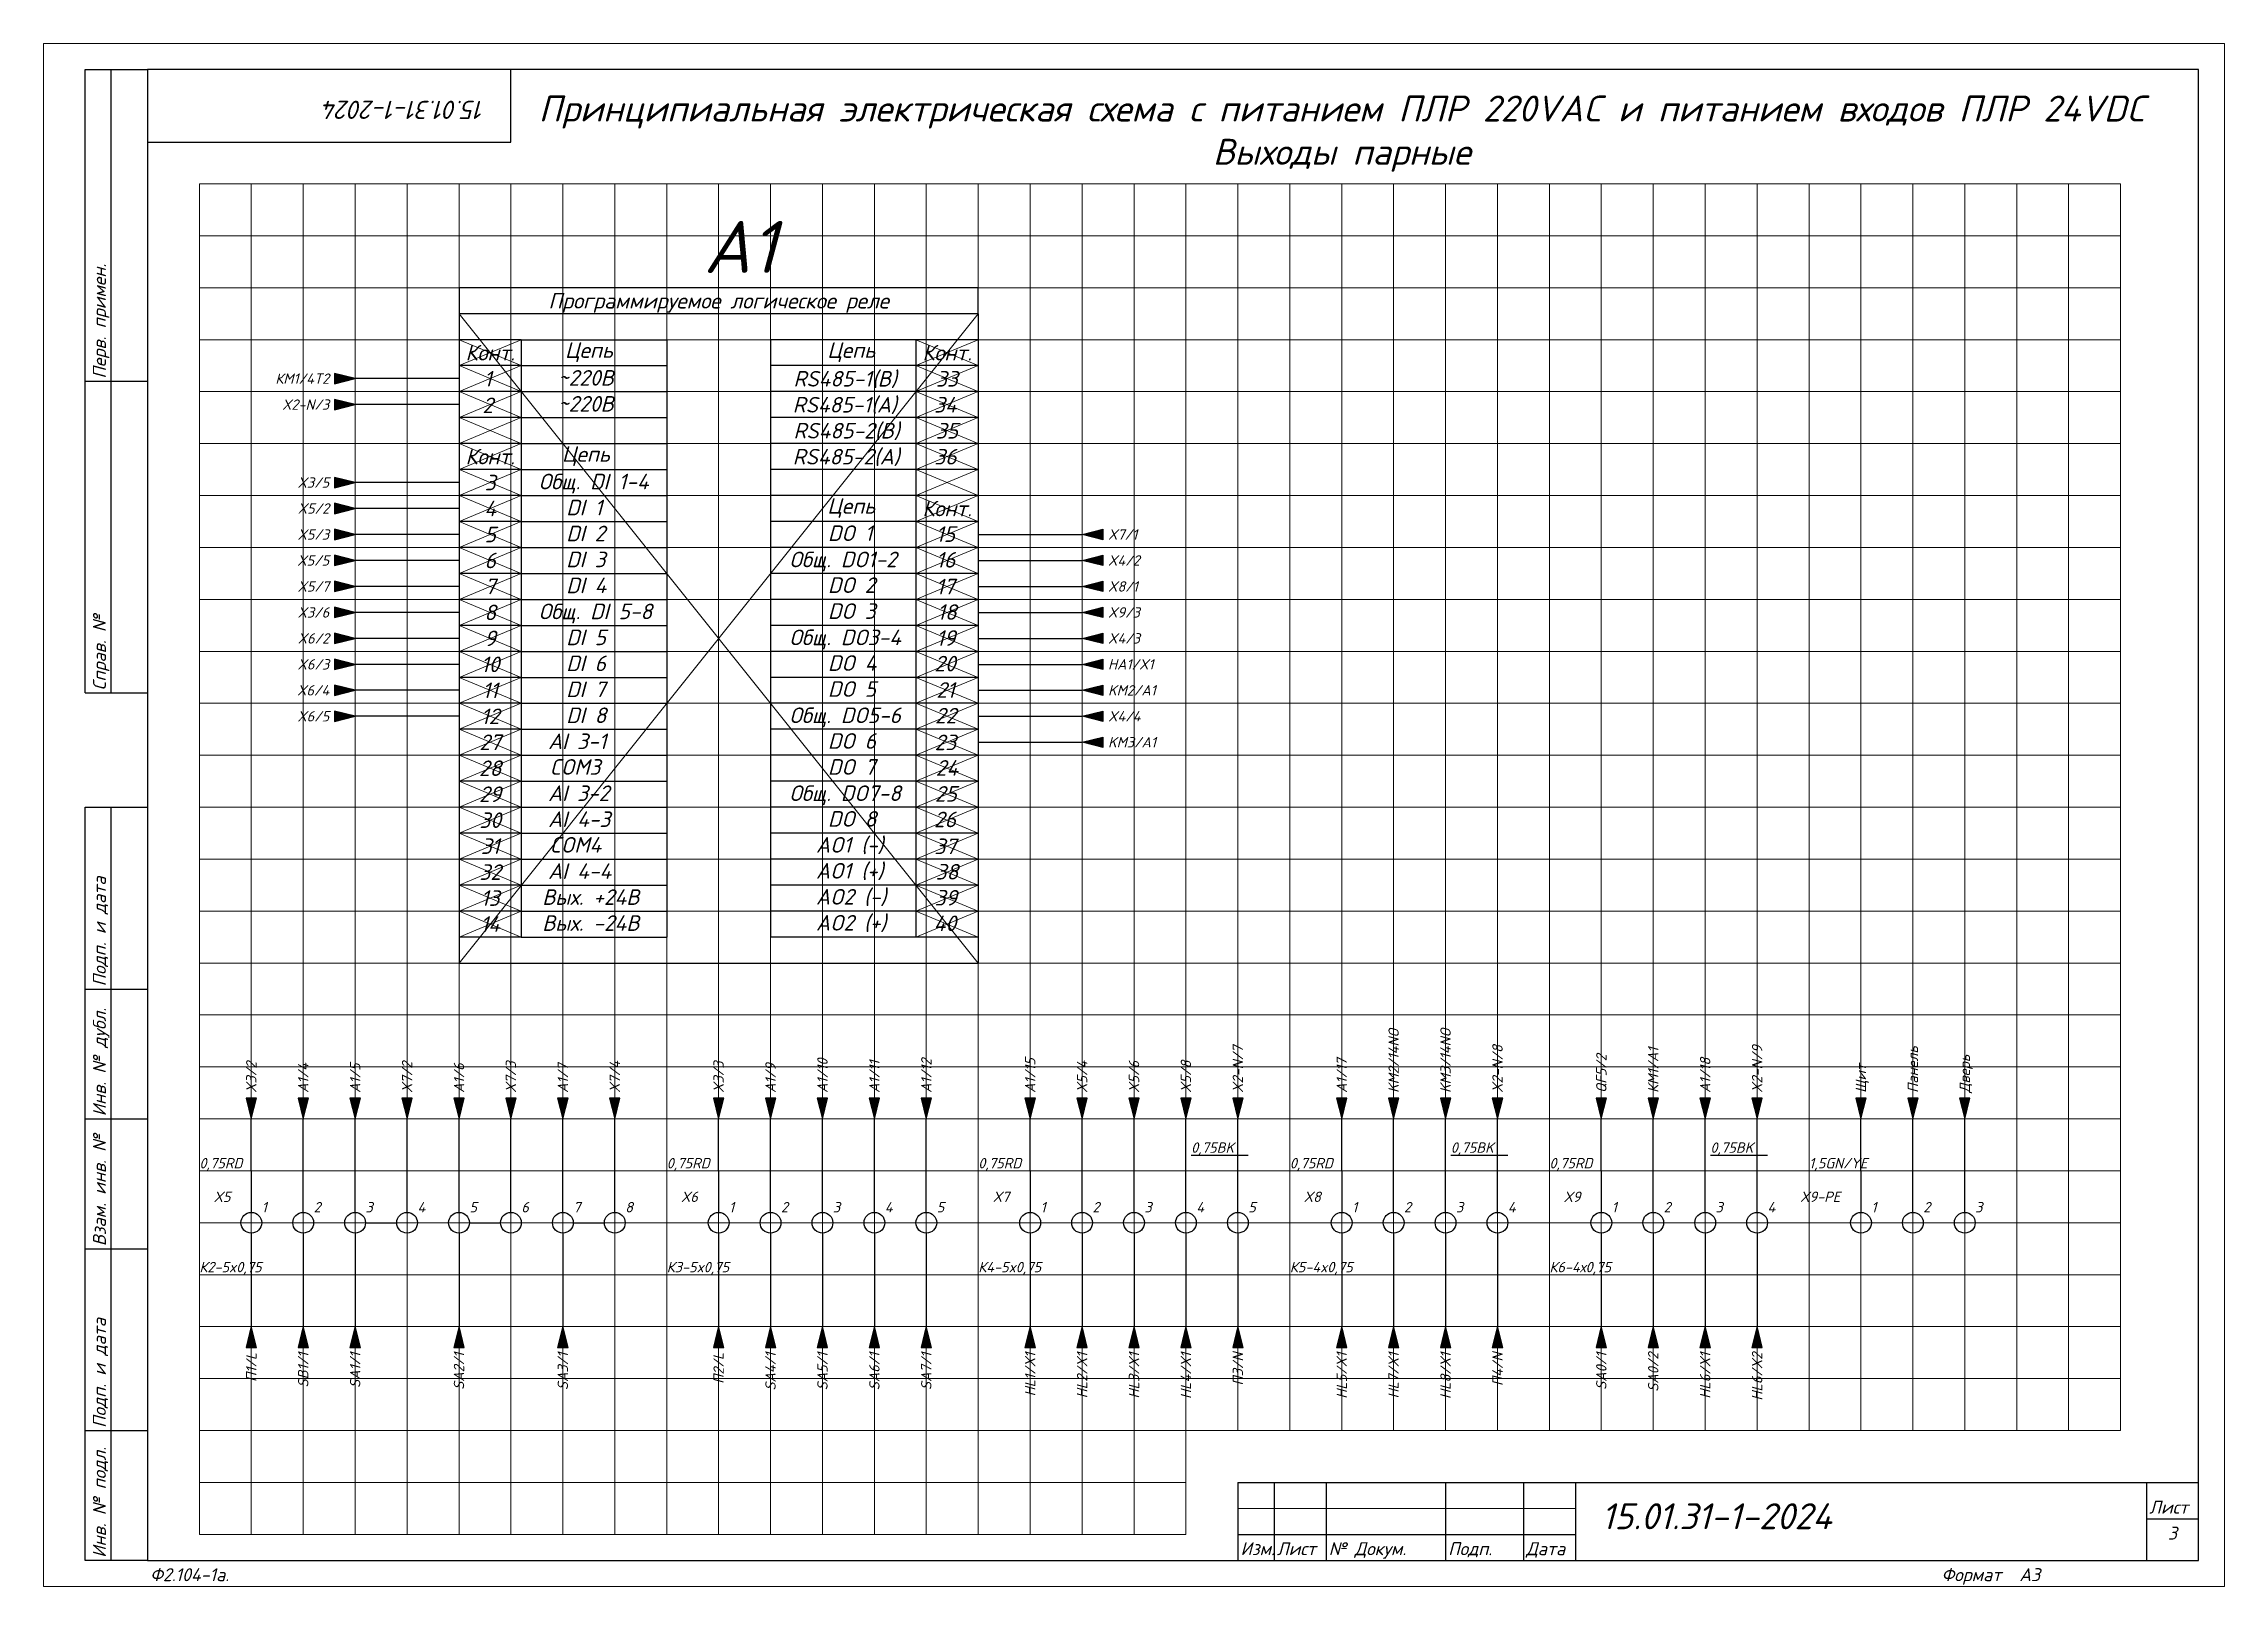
# Paper-space layout 'Эл3 (3)' of a CAD drawing. Header units: millimetres. Extents: x 0 to 420, y 0 to 297.
# The model-space entities are those that its viewports show. They can reach past a viewport. Long polylines and large blocks are cut down to what shows.
import ezdxf
from ezdxf.enums import TextEntityAlignment as Align

# ---------------------------------------------------------------- set-up
doc = ezdxf.new("R2010")
doc.units = ezdxf.units.MM
for name, color, linetype, lineweight in [('4', 4, 'Continuous', 15), ('Основная', 7, 'Continuous', 30), ('Тонкая для кабелей', 7, 'Continuous', 15)]:
    doc.layers.add(name, color=color, linetype=linetype, lineweight=lineweight)
doc.layers.add('Привязки', color=2, linetype='Continuous', lineweight=0, plot=False, transparency=0.8)
doc.layers.add('рамка', color=253, linetype='Continuous', lineweight=5, transparency=0.8)
doc.styles.add('текст', font='isocpeui.ttf')

psp = doc.layouts.new('Эл3 (3)')

msp = doc.modelspace()

# ---------------------------------------------------------------- texts
at = {"layer": 'Основная', "style": 'текст'}
for s, p in [('Конт.', (11866, 537.5)), ('Конт.', (11954, 537.5)), ('1', (11865.54847, 532.4887)), ('33', (11953.95783, 532.46551)), ('2', (11865.53427, 527.36458)), ('34', (11953.66161, 527.47244)), ('35', (11953.95783, 522.46551)), ('Конт.', (11866, 517.5)), ('36', (11953.66161, 517.47244)), ('3', (11866, 512.5)), ('4', (11866, 507.5)), ('Конт.', (11954, 507.5)), ('5', (11866, 502.5)), ('15', (11953.68645, 502.56927)), ('6', (11866, 497.5)), ('16', (11953.72003, 497.62104)), ('7', (11866, 492.5)), ('17', (11953.66523, 492.47244)), ('8', (11866, 487.5)), ('18', (11953.96145, 487.56927)), ('9', (11866, 482.5)), ('19', (11953.76145, 482.56927)), ('10', (11866, 477.5)), ('20', (11953.58801, 477.64161)), ('11', (11866, 472.5)), ('21', (11953.68645, 472.56927)), ('12', (11866, 467.5)), ('22', (11953.72003, 467.62104)), ('27', (11866, 462.5)), ('23', (11953.66523, 462.47244)), ('28', (11866, 457.5)), ('24', (11953.96145, 457.56927)), ('29', (11866, 452.5)), ('25', (11953.76145, 452.56927)), ('30', (11866, 447.5)), ('26', (11953.58801, 447.64161)), ('31', (11866, 442.5)), ('37', (11953.66523, 442.47244)), ('32', (11866, 437.5)), ('38', (11953.96145, 437.56927)), ('13', (11866, 432.5)), ('39', (11953.76145, 432.56927)), ('14', (11866, 427.5)), ('40', (11953.58801, 427.64161))]:
    msp.add_text(s, height=3, dxfattribs=at).set_placement(p, align=Align.MIDDLE_CENTER)
for s, p in [('Цепь', (11880.41481, 536.5)), ('Цепь', (11930.91878, 536.5)), ('~220B', (11879.0625, 531.15317)), ('RS485-1(B)', (11924.41098, 530.97795)), ('RS485-1(A)', (11924.26098, 525.97795)), ('~220B', (11879.0625, 526.15317)), ('RS485-2(B)', (11924.41098, 520.97795)), ('Цепь', (11879.82518, 516.5)), ('RS485-2(A)', (11924.26098, 515.97795)), ('Общ. DI 1-4', (11875.3665, 511.19201)), ('DI 1', (11880.64471, 506.19201)), ('Цепь', (11930.91878, 506.5)), ('DI 2', (11880.64471, 501.19201)), ('DO 1', (11931.04294, 501.25)), ('DI 3', (11880.64471, 496.19201)), ('Общ. DO1-2', (11923.6427, 496.19201)), ('DI 4', (11880.64471, 491.19201)), ('DO 2', (11931.04294, 491.25)), ('Общ. DI 5-8', (11875.3665, 486.19201)), ('DO 3', (11931.04294, 486.25)), ('DI 5', (11880.64471, 481.19201)), ('Общ. DO3-4', (11923.6427, 481.19201)), ('DI 6', (11880.64471, 476.19201)), ('DO 4', (11931.04294, 476.25)), ('DI 7', (11880.64471, 471.19201)), ('DO 5', (11931.04294, 471.25)), ('DI 8', (11880.64471, 466.19201)), ('Общ. DO5-6', (11923.6427, 466.19201)), ('AI 3-1', (11877.1615, 461.19201)), ('DO 6', (11931.04294, 461.25)), ('COM3', (11877.45772, 456.25)), ('DO 7', (11931.04294, 456.25)), ('AI 3-2', (11877.1615, 451.19201)), ('Общ. DO7-8', (11923.6427, 451.19201)), ('AI 4-3', (11877.1615, 446.19201)), ('DO 8', (11931.04294, 446.25)), ('COM4', (11877.45772, 441.25)), ('AO1 (-)', (11928.74911, 441.25)), ('AI 4-4', (11877.1615, 436.19201)), ('AO1 (+)', (11928.74911, 436.25)), ('Вых. +24В', (11876.02027, 431.19201)), ('AO2 (-)', (11928.74911, 431.25)), ('Вых. -24В', (11876.02027, 426.19201)), ('AO2 (+)', (11928.74911, 426.25))]:
    msp.add_text(s, height=3, dxfattribs=at).set_placement(p)
for s, width, heights, insert, char_height, attachment_point in [('Принципиальная электрическая схема с питанием ПЛР 220VAC и питанием входов ПЛР 24VDC\\PВыходы парные', 333.9398066, [15.99579], (12030.0001, 586.99998), 5, 2), ('Программируемое логическое реле', 84.2365764, [0], (11910, 549), 3, 2), ('КМ1/4T2', 10, [0], (11835, 532.5), 2, 6), ('X2-N/3', 10, [0], (11835, 527.5), 2, 6), ('X3/5', 10, [0], (11835, 512.5), 2, 6), ('X5/2', 10, [0], (11835, 507.5), 2, 6), ('X5/3', 10, [0], (11835, 502.5), 2, 6), ('X7/1', 10, [0], (11985, 502.5), 2, 4), ('X5/5', 10, [0], (11835, 497.5), 2, 6), ('X4/2', 10, [0], (11985, 497.5), 2, 4), ('X5/7', 10, [0], (11835, 492.5), 2, 6), ('X8/1', 10, [0], (11985, 492.5), 2, 4), ('X3/6', 10, [0], (11835, 487.5), 2, 6), ('X9/3', 10, [0], (11985, 487.5), 2, 4), ('X6/2', 10, [0], (11835, 482.5), 2, 6), ('X4/3', 10, [0], (11985, 482.5), 2, 4), ('X6/3', 10, [0], (11835, 477.5), 2, 6), ('HA1/X1', 10, [0], (11985, 477.5), 2, 4), ('X6/4', 10, [0], (11835, 472.5), 2, 6), ('KM2/A1', 10, [0], (11985, 472.5), 2, 4), ('X6/5', 10, [0], (11835, 467.5), 2, 6), ('X4/4', 10, [0], (11985, 467.5), 2, 4), ('KM3/A1', 10, [0], (11985, 462.5), 2, 4), ('X5', 10, [0], (11816, 374), 2, 9), ('1', 3, [0], (11822, 372), 2, 7), ('2', 3, [0], (11832, 372), 2, 7), ('3', 3, [0], (11842, 372), 2, 7), ('4', 3, [0], (11852, 372), 2, 7), ('5', 3, [0], (11862, 372), 2, 7), ('6', 3, [0], (11872, 372), 2, 7), ('7', 3, [0], (11882, 372), 2, 7), ('8', 3, [0], (11892, 372), 2, 7), ('X6', 10, [0], (11906, 374), 2, 9), ('1', 3, [0], (11912, 372), 2, 7), ('2', 3, [0], (11922, 372), 2, 7), ('3', 3, [0], (11932, 372), 2, 7), ('4', 3, [0], (11942, 372), 2, 7), ('5', 3, [0], (11952, 372), 2, 7), ('X7', 10, [2.17659], (11966, 374), 2, 9), ('1', 3, [0], (11972, 372), 2, 7), ('2', 3, [0], (11982, 372), 2, 7), ('3', 3, [0], (11992, 372), 2, 7), ('4', 3, [0], (12002, 372), 2, 7), ('5', 3, [0], (12012, 372), 2, 7), ('X8', 10, [2.17654], (12026, 374), 2, 9), ('1', 3, [0], (12032, 372), 2, 7), ('2', 3, [0], (12042, 372), 2, 7), ('3', 3, [0], (12052, 372), 2, 7), ('4', 3, [0], (12062, 372), 2, 7), ('X9', 10, [0], (12076, 374), 2, 9), ('1', 3, [0], (12082, 372), 2, 7), ('2', 3, [0], (12092, 372), 2, 7), ('3', 3, [0], (12102, 372), 2, 7), ('4', 3, [0], (12112, 372), 2, 7), ('X9-PE', 10, [0], (12126, 374), 2, 9), ('1', 3, [0], (12132, 372), 2, 7), ('2', 3, [0], (12142, 372), 2, 7), ('3', 3, [0], (12152, 372), 2, 7)]:
    msp.add_mtext_dynamic_manual_height_columns(s, width=width, gutter_width=200, heights=heights, dxfattribs=dict(at, insert=insert, char_height=char_height, attachment_point=attachment_point))
at = {"layer": 'Основная', "insert": (11914.13512, 557.85509), "char_height": 10, "width": 15.4855599, "attachment_point": 5, "style": 'текст'}
msp.add_mtext('А1', dxfattribs=at)
at = {"layer": 'Основная', "char_height": 2, "rotation": 90, "style": 'текст'}
for s, width, insert, attachment_point in [('KM2/14NO', 5.8793103, (12039, 395), 1), ('KM3/14NO', 5.8793103, (12049, 395), 1), ('X2-N/7', 5.8793103, (12009, 395), 1), ('X2-N/8', 5.8793103, (12059, 395), 1), ('КМ1/А1', 5.8793103, (12089, 395), 1), ('X2-N/9', 5.8793103, (12109, 395), 1), ('Панель', 5.8793103, (12139, 395), 1), ('X3/2', 5.8793103, (11819, 395), 1), ('A1/4', 5.8793103, (11829, 395), 1), ('A1/5', 5.8793103, (11839, 395), 1), ('X7/2', 5.8793103, (11849, 395), 1), ('A1/6', 5.8793103, (11859, 395), 1), ('X7/3', 5.8793103, (11869, 395), 1), ('A1/7', 5.8793103, (11879, 395), 1), ('X7/4', 5.8793103, (11889, 395), 1), ('X3/3', 5.8793103, (11909, 395), 1), ('A1/9', 5.8793103, (11919, 395), 1), ('A1/10', 5.8793103, (11929, 395), 1), ('A1/11', 5.8793103, (11939, 395), 1), ('A1/12', 5.8793103, (11949, 395), 1), ('A1/15', 5.8793103, (11969, 395), 1), ('X5/4', 5.8793103, (11979, 395), 1), ('X5/6', 5.8793103, (11989, 395), 1), ('X5/8', 5.8793103, (11999, 395), 1), ('A1/17', 5.8793103, (12029, 395), 1), ('QF5/2', 5.8793103, (12079, 395), 1), ('A1/18', 5.8793103, (12099, 395), 1), ('Щит', 5.8793103, (12129, 395), 1), ('Дверь', 5.8793103, (12149, 395), 1), ('П1/L', 5.8793103, (11821, 345), 9), ('SB1/1', 5.8793103, (11831, 345), 9), ('SA1/1', 5.8793103, (11841, 345), 9), ('SA2/1', 5.8793103, (11861, 345), 9), ('SA3/1', 5.8793103, (11881, 345), 9), ('П2/L', 5.8793103, (11911, 345), 9), ('SA4/1', 5.8793103, (11921, 345), 9), ('SA5/1', 5.8793103, (11931, 345), 9), ('SA6/1', 5.8793103, (11941, 345), 9), ('SA7/1', 5.8793103, (11951, 345), 9), ('HL1/X1', 7.9307531, (11971, 345), 9), ('HL2/X1', 5.8793103, (11981, 345), 9), ('HL3/X1', 5.8793103, (11991, 345), 9), ('HL4/X1', 5.8793103, (12001, 345), 9), ('\\pxt2;П3/N', 5.8793103, (12011, 345), 9), ('HL5/X1', 5.8793103, (12031, 345), 9), ('HL7/X1', 5.8793103, (12041, 345), 9), ('HL8/X1', 5.8793103, (12051, 345), 9), ('П4/N', 5.8793103, (12061, 345), 9), ('SA0/1', 5.8793103, (12081, 345), 9), ('SA0/2', 5.8793103, (12091, 345), 9), ('HL6/X1', 5.8793103, (12101, 345), 9), ('HL6/X2', 7.5063457, (12111, 345), 9)]:
    msp.add_mtext_dynamic_manual_height_columns(s, width=width, gutter_width=200, heights=[0], dxfattribs=dict(at, insert=insert, attachment_point=attachment_point))
at = {"layer": 'Тонкая для кабелей', "char_height": 2, "attachment_point": 7, "style": 'текст'}
for s, width, insert in [('0,75RD', 10, (11810, 380)), ('0,75RD', 10, (11900, 380)), ('0,75RD', 10, (11960, 380)), ('0,75BK', 10, (12001, 383)), ('0,75RD', 10, (12020, 380)), ('0,75BK', 10, (12051, 383)), ('0,75RD', 10, (12070, 380)), ('0,75BK', 10, (12101, 383)), ('1,5GN/YE', 10, (12120, 380)), ('К2-5x0,75', 10, (11810, 360)), ('К3-5x0,75', 10, (11900, 360)), ('К4-5x0,75', 10, (11960, 360)), ('К5-4x0,75', 10, (12020, 360)), ('К6-4х0,75', 15.2567603, (12070, 360))]:
    msp.add_mtext_dynamic_manual_height_columns(s, width=width, gutter_width=200, heights=[0], dxfattribs=dict(at, insert=insert))

# ---------------------------------------------------------------- blocks, each defined once
blk = doc.blocks.new('*U110')
for p, q in [((8, 232), (8, 292)), ((8, 292), (20, 292)), ((13, 232), (13, 292)), ((90, 292), (90, 292)), ((90, 292), (90, 292)), ((90, 278), (90, 292)), ((90, 292), (90, 292)), ((90, 292), (90, 292)), ((90, 292), (90, 292)), ((20, 278), (90, 278)), ((8, 232), (20, 232)), ((8, 172), (8, 232)), ((13, 172), (13, 232)), ((8, 172), (20, 172)), ((8, 115), (8, 150)), ((8, 150), (20, 150)), ((13, 115), (13, 150)), ((8, 90), (8, 115)), ((8, 115), (20, 115)), ((13, 90), (13, 115)), ((8, 65), (8, 90)), ((8, 90), (20, 90)), ((13, 65), (13, 90)), ((8, 30), (8, 65)), ((8, 65), (20, 65)), ((13, 30), (13, 65)), ((8, 5), (8, 30)), ((8, 30), (20, 30)), ((13, 5), (13, 30)), ((230, 20), (415, 20)), ((230, 20), (230, 5)), ((237, 20), (237, 5)), ((247, 20), (247, 5)), ((270, 20), (270, 5)), ((285, 20), (285, 5)), ((295, 20), (295, 5)), ((405, 20), (405, 5)), ((415, 20), (415, 20)), ((415, 20), (415, 20)), ((405, 13), (415, 13)), ((230, 10), (295, 10)), ((20, 5), (8, 5)), ((230, 5), (295, 5)), ((415, 5), (415, 5)), ((415, 5), (415, 5)), ((415, 5), (415, 5)), ((415, 5), (415, 5)), ((415, 5), (415, 5)), ((415, 5), (415, 5)), ((415, 5), (415, 5))]:
    blk.add_line(p, q)
blk.add_lwpolyline([(20, 5), (415, 5), (415, 292), (20, 292)], close=True)
at = {"layer": '4'}
for p, q in [((230, 15), (295, 15)), ((415, 5), (415, 5)), ((415, 5), (415, 5)), ((415, 5), (415, 5)), ((415, 5), (415, 5)), ((415, 5), (415, 5)), ((415, 5), (415, 5)), ((415, 5), (415, 5)), ((415, 5), (415, 5)), ((415, 5), (415, 5))]:
    blk.add_line(p, q, dxfattribs=at)
at = {"layer": 'Привязки'}
blk.add_lwpolyline([(0, 0), (420, 0), (420, 297), (0, 297)], close=True, dxfattribs=at)
at = {"layer": 'рамка'}
blk.add_lwpolyline([(0, 297), (420, 297), (420, 0), (0, 0)], close=True, dxfattribs=at)
at = {"style": 'текст'}
for s, p in [('Перв. примен.', (12, 232.5)), ('Справ. №', (12, 172.5)), ('Подп. и дата', (12, 115.5)), ('Инв. № дубл.', (12, 90.5)), ('Взам. инв. №', (12, 65.5)), ('Подп. и дата', (12, 30.5)), ('Инв. № подл.', (12, 5.5))]:
    blk.add_text(s, height=2.5, rotation=90, dxfattribs=at).set_placement(p)
for s, height, p in [('Лист', 2.5, (405.5, 14)), ('Изм.', 2.5, (230.5, 6)), ('Лист', 2.5, (237.5, 6)), ('№ Докум.', 2.5, (247.5, 6)), ('Подп.', 2.5, (270.5, 6)), ('Дата', 2.5, (285.5, 6)), ('Ф2.104-1.', 0.005, (20, 4.99)), ('Разраб.', 0.0000135, (415, 5)), ('Пров.', 0.0000135, (415, 5)), ('Т.контр.', 0.0000135, (415, 5)), ('Н.контр.', 0.0000135, (415, 5)), ('Утв.', 0.0000135, (415, 5)), ('Лит.', 0.0000135, (415, 5)), ('Масса', 0.0000135, (415, 5)), ('Масштаб', 0.0000135, (415, 5)), ('Листов', 0.0000135, (415, 5)), ('Ф2.104-1а.', 2.5, (20.5, 1)), ('Формат', 2.5, (365.5, 1)), ('А3', 2.5, (380.5, 1)), ('А4', 0.025, (419.61, 0.01)), ('А2', 0.00833, (419.87, 0)), ('А1', 0.00625, (419.9, 0)), ('А0', 0.005, (419.92, 0))]:
    blk.add_text(s, height=height, dxfattribs=at).set_placement(p)
for tag, p, height in [('12', (90, 292), 0.00000373), ('13', (90, 292), 0.00000373), ('27', (90, 292), 0.00000522), ('29', (105, 249), 3.5), ('ИЗМ2', (230.5, 16), 2.5), ('ЛИСТИЗМ2', (237.5, 16), 2.5), ('№ДОКУМИЗМ2', (247.5, 16), 2.5), ('28', (415, 20), 0.0000438), ('ИЗМ1', (230.5, 11), 2.5), ('ЛИСТИЗМ1', (237.5, 11), 2.5), ('№ДОКУМИЗМ1', (247.5, 11), 2.5), ('ПОДПИЗМ1', (270.5, 11), 2.5), ('ДАТАИЗМ1', (285.5, 11), 2.5), ('ДАТАНКОНТР', (285.5, 11), 2.5), ('ОБОЗНАЧЕНИЕ', (300, 11), 5), ('ДАТАУТВ', (285.5, 6), 2.5), ('РАЗРАБ', (415, 5), 0.0000135), ('ЛИСТОВ', (415, 5), 0.0000135), ('ПРОВ', (415, 5), 0.0000135), ('ТКОНТР', (415, 5), 0.0000135), ('НКОНТР', (415, 5), 0.0000135), ('УТВ', (415, 5), 0.0000135), ('10', (415, 5), 0.0000135), ('11', (415, 5), 0.0000135), ('ПОДПИЗМ2', (415, 5), 0.0000135), ('ДАТАИЗМ2', (415, 5), 0.0000135), ('ИЗМ3', (415, 5), 0.0000135), ('ЛИСТИЗМ3', (415, 5), 0.0000135), ('№ДОКУМИЗМ3', (415, 5), 0.0000135), ('ПОДПИЗМ3', (415, 5), 0.0000135), ('ДАТАИЗМ3', (415, 5), 0.0000135), ('ИЗМ4', (415, 5), 0.0000135), ('ЛИСТИЗМ4', (415, 5), 0.0000135), ('№ДОКУМИЗМ4', (415, 5), 0.0000135), ('ПОДПИЗМ4', (415, 5), 0.0000135), ('ДАТАИЗМ4', (415, 5), 0.0000135), ('ДАТАРАЗРАБ', (415, 5), 0.0000135), ('ДАТАПРОВ', (415, 5), 0.0000135), ('ДАТАТКОНТР', (415, 5), 0.0000135)]:
    blk.add_attdef(tag, p, '', height=height, dxfattribs=at)
for tag, p, height, rotation in [('ОБОЗНАЧЕНИЕ-ВЕРХ', (85, 286), 3.5, 180), ('ПРИМЕНЯЕМОСТЬ', (19, 232.5), 2.5, 90), ('СПРАВ№', (19, 172.5), 2.5, 90), ('ДАТАУЧЁТАДУБЛ', (19, 115.5), 2.5, 90), ('ИНВ№ДУБЛ', (19, 90.5), 2.5, 90), ('ВЗАМИНВ№', (19, 65.5), 2.5, 90), ('ДАТАУЧЁТА', (19, 30.5), 2.5, 90), ('ИНВ№ПОДЛ', (19, 5.5), 2.5, 90)]:
    blk.add_attdef(tag, p, '', height=height, rotation=rotation, dxfattribs=at)
blk.add_attdef('30', text='', height=5, dxfattribs=at).set_placement((355, 34), align=Align.MIDDLE)
for tag, height, p in [('ЛИСТ', 2.5, (410, 9)), ('НАИМЕНОВАНИЕ1', 0.000027, (415, 5)), ('НАИМЕНОВАНИЕ2', 0.0000189, (415, 5)), ('НАИМЕНОВАНИЕ3', 0.0000189, (415, 5)), ('НАИМЕНОВАНИЕ4', 0.0000135, (415, 5)), ('МАССА', 0.0000189, (415, 5)), ('МАСШТАБ', 0.0000189, (415, 5)), ('МАТЕРИАЛ1', 0.0000135, (415, 5)), ('МАТЕРИАЛ2', 0.0000135, (415, 5)), ('МАТЕРИАЛ3', 0.0000135, (415, 5)), ('ПРЕДПРИЯТИЕ1', 0.0000189, (415, 5)), ('ПРЕДПРИЯТИЕ2', 0.0000189, (415, 5)), ('ПРЕДПРИЯТИЕ3', 0.0000189, (415, 5))]:
    blk.add_attdef(tag, text='', height=height, dxfattribs=at).set_placement(p, align=Align.CENTER)
for tag in ['ЛИТЕРА', 'ЛИТЕРА2', 'ЛИТЕРА3']:
    blk.add_attdef(tag, text='', height=0.0000135, dxfattribs=at).set_placement((415, 5), align=Align.RIGHT)
for tag in ['ИНДЕКС', 'ИНДЕКС2', 'ИНДЕКС3']:
    blk.add_attdef(tag, text='', height=0.0000135, dxfattribs=at).set_placement((415, 5), align=Align.TOP_LEFT)

# ---------------------------------------------------------------- hatches: boundary and pattern name
at = {"layer": 'Основная'}
h = msp.add_hatch(color=256, dxfattribs=at)
h.dxf.hatch_style = 1
h.paths.add_polyline_path([(11840, 532.5), (11836, 533.5), (11836, 532.5)])
h.paths.add_polyline_path([(11840, 532.5), (11836, 532.5), (11836, 531.5)])
h = msp.add_hatch(color=256, dxfattribs=at)
h.dxf.hatch_style = 1
h.paths.add_polyline_path([(11840, 527.5), (11836, 528.5), (11836, 527.5)])
h.paths.add_polyline_path([(11840, 527.5), (11836, 527.5), (11836, 526.5)])
h = msp.add_hatch(color=256, dxfattribs=at)
h.dxf.hatch_style = 1
h.paths.add_polyline_path([(11840, 512.5), (11836, 513.5), (11836, 512.5)])
h.paths.add_polyline_path([(11840, 512.5), (11836, 512.5), (11836, 511.5)])
h = msp.add_hatch(color=256, dxfattribs=at)
h.dxf.hatch_style = 1
h.paths.add_polyline_path([(11840, 507.5), (11836, 508.5), (11836, 507.5)])
h.paths.add_polyline_path([(11840, 507.5), (11836, 507.5), (11836, 506.5)])
h = msp.add_hatch(color=256, dxfattribs=at)
h.dxf.hatch_style = 1
h.paths.add_polyline_path([(11840, 502.5), (11836, 503.5), (11836, 502.5)])
h.paths.add_polyline_path([(11840, 502.5), (11836, 502.5), (11836, 501.5)])
h = msp.add_hatch(color=256, dxfattribs=at)
h.dxf.hatch_style = 1
h.paths.add_polyline_path([(11980, 502.5), (11984, 503.5), (11984, 502.5)])
h.paths.add_polyline_path([(11980, 502.5), (11984, 502.5), (11984, 501.5)])
h = msp.add_hatch(color=256, dxfattribs=at)
h.dxf.hatch_style = 1
h.paths.add_polyline_path([(11840, 497.5), (11836, 498.5), (11836, 497.5)])
h.paths.add_polyline_path([(11840, 497.5), (11836, 497.5), (11836, 496.5)])
h = msp.add_hatch(color=256, dxfattribs=at)
h.dxf.hatch_style = 1
h.paths.add_polyline_path([(11980, 497.5), (11984, 498.5), (11984, 497.5)])
h.paths.add_polyline_path([(11980, 497.5), (11984, 497.5), (11984, 496.5)])
h = msp.add_hatch(color=256, dxfattribs=at)
h.dxf.hatch_style = 1
h.paths.add_polyline_path([(11840, 492.5), (11836, 493.5), (11836, 492.5)])
h.paths.add_polyline_path([(11840, 492.5), (11836, 492.5), (11836, 491.5)])
h = msp.add_hatch(color=256, dxfattribs=at)
h.dxf.hatch_style = 1
h.paths.add_polyline_path([(11980, 492.5), (11984, 493.5), (11984, 492.5)])
h.paths.add_polyline_path([(11980, 492.5), (11984, 492.5), (11984, 491.5)])
h = msp.add_hatch(color=256, dxfattribs=at)
h.dxf.hatch_style = 1
h.paths.add_polyline_path([(11840, 487.5), (11836, 488.5), (11836, 487.5)])
h.paths.add_polyline_path([(11840, 487.5), (11836, 487.5), (11836, 486.5)])
h = msp.add_hatch(color=256, dxfattribs=at)
h.dxf.hatch_style = 1
h.paths.add_polyline_path([(11980, 487.5), (11984, 488.5), (11984, 487.5)])
h.paths.add_polyline_path([(11980, 487.5), (11984, 487.5), (11984, 486.5)])
h = msp.add_hatch(color=256, dxfattribs=at)
h.dxf.hatch_style = 1
h.paths.add_polyline_path([(11840, 482.5), (11836, 483.5), (11836, 482.5)])
h.paths.add_polyline_path([(11840, 482.5), (11836, 482.5), (11836, 481.5)])
h = msp.add_hatch(color=256, dxfattribs=at)
h.dxf.hatch_style = 1
h.paths.add_polyline_path([(11980, 482.5), (11984, 483.5), (11984, 482.5)])
h.paths.add_polyline_path([(11980, 482.5), (11984, 482.5), (11984, 481.5)])
h = msp.add_hatch(color=256, dxfattribs=at)
h.dxf.hatch_style = 1
h.paths.add_polyline_path([(11840, 477.5), (11836, 478.5), (11836, 477.5)])
h.paths.add_polyline_path([(11840, 477.5), (11836, 477.5), (11836, 476.5)])
h = msp.add_hatch(color=256, dxfattribs=at)
h.dxf.hatch_style = 1
h.paths.add_polyline_path([(11980, 477.5), (11984, 478.5), (11984, 477.5)])
h.paths.add_polyline_path([(11980, 477.5), (11984, 477.5), (11984, 476.5)])
h = msp.add_hatch(color=256, dxfattribs=at)
h.dxf.hatch_style = 1
h.paths.add_polyline_path([(11840, 472.5), (11836, 473.5), (11836, 472.5)])
h.paths.add_polyline_path([(11840, 472.5), (11836, 472.5), (11836, 471.5)])
h = msp.add_hatch(color=256, dxfattribs=at)
h.dxf.hatch_style = 1
h.paths.add_polyline_path([(11980, 472.5), (11984, 473.5), (11984, 472.5)])
h.paths.add_polyline_path([(11980, 472.5), (11984, 472.5), (11984, 471.5)])
h = msp.add_hatch(color=256, dxfattribs=at)
h.dxf.hatch_style = 1
h.paths.add_polyline_path([(11840, 467.5), (11836, 468.5), (11836, 467.5)])
h.paths.add_polyline_path([(11840, 467.5), (11836, 467.5), (11836, 466.5)])
h = msp.add_hatch(color=256, dxfattribs=at)
h.dxf.hatch_style = 1
h.paths.add_polyline_path([(11980, 467.5), (11984, 468.5), (11984, 467.5)])
h.paths.add_polyline_path([(11980, 467.5), (11984, 467.5), (11984, 466.5)])
h = msp.add_hatch(color=256, dxfattribs=at)
h.dxf.hatch_style = 1
h.paths.add_polyline_path([(11980, 462.5), (11984, 463.5), (11984, 462.5)])
h.paths.add_polyline_path([(11980, 462.5), (11984, 462.5), (11984, 461.5)])
h = msp.add_hatch(color=256, dxfattribs=at)
h.dxf.hatch_style = 1
h.paths.add_polyline_path([(11820, 390), (11821, 394), (11820, 394)])
h.paths.add_polyline_path([(11820, 390), (11820, 394), (11819, 394)])
h = msp.add_hatch(color=256, dxfattribs=at)
h.dxf.hatch_style = 1
h.paths.add_polyline_path([(11830, 390), (11831, 394), (11830, 394)])
h.paths.add_polyline_path([(11830, 390), (11830, 394), (11829, 394)])
h = msp.add_hatch(color=256, dxfattribs=at)
h.dxf.hatch_style = 1
h.paths.add_polyline_path([(11840, 390), (11841, 394), (11840, 394)])
h.paths.add_polyline_path([(11840, 390), (11840, 394), (11839, 394)])
h = msp.add_hatch(color=256, dxfattribs=at)
h.dxf.hatch_style = 1
h.paths.add_polyline_path([(11850, 390), (11851, 394), (11850, 394)])
h.paths.add_polyline_path([(11850, 390), (11850, 394), (11849, 394)])
h = msp.add_hatch(color=256, dxfattribs=at)
h.dxf.hatch_style = 1
h.paths.add_polyline_path([(11860, 390), (11861, 394), (11860, 394)])
h.paths.add_polyline_path([(11860, 390), (11860, 394), (11859, 394)])
h = msp.add_hatch(color=256, dxfattribs=at)
h.dxf.hatch_style = 1
h.paths.add_polyline_path([(11870, 390), (11871, 394), (11870, 394)])
h.paths.add_polyline_path([(11870, 390), (11870, 394), (11869, 394)])
h = msp.add_hatch(color=256, dxfattribs=at)
h.dxf.hatch_style = 1
h.paths.add_polyline_path([(11880, 390), (11881, 394), (11880, 394)])
h.paths.add_polyline_path([(11880, 390), (11880, 394), (11879, 394)])
h = msp.add_hatch(color=256, dxfattribs=at)
h.dxf.hatch_style = 1
h.paths.add_polyline_path([(11890, 390), (11891, 394), (11890, 394)])
h.paths.add_polyline_path([(11890, 390), (11890, 394), (11889, 394)])
h = msp.add_hatch(color=256, dxfattribs=at)
h.dxf.hatch_style = 1
h.paths.add_polyline_path([(11910, 390), (11911, 394), (11910, 394)])
h.paths.add_polyline_path([(11910, 390), (11910, 394), (11909, 394)])
h = msp.add_hatch(color=256, dxfattribs=at)
h.dxf.hatch_style = 1
h.paths.add_polyline_path([(11920, 390), (11921, 394), (11920, 394)])
h.paths.add_polyline_path([(11920, 390), (11920, 394), (11919, 394)])
h = msp.add_hatch(color=256, dxfattribs=at)
h.dxf.hatch_style = 1
h.paths.add_polyline_path([(11930, 390), (11931, 394), (11930, 394)])
h.paths.add_polyline_path([(11930, 390), (11930, 394), (11929, 394)])
h = msp.add_hatch(color=256, dxfattribs=at)
h.dxf.hatch_style = 1
h.paths.add_polyline_path([(11940, 390), (11941, 394), (11940, 394)])
h.paths.add_polyline_path([(11940, 390), (11940, 394), (11939, 394)])
h = msp.add_hatch(color=256, dxfattribs=at)
h.dxf.hatch_style = 1
h.paths.add_polyline_path([(11950, 390), (11951, 394), (11950, 394)])
h.paths.add_polyline_path([(11950, 390), (11950, 394), (11949, 394)])
h = msp.add_hatch(color=256, dxfattribs=at)
h.dxf.hatch_style = 1
h.paths.add_polyline_path([(11970, 390), (11971, 394), (11970, 394)])
h.paths.add_polyline_path([(11970, 390), (11970, 394), (11969, 394)])
h = msp.add_hatch(color=256, dxfattribs=at)
h.dxf.hatch_style = 1
h.paths.add_polyline_path([(11980, 390), (11981, 394), (11980, 394)])
h.paths.add_polyline_path([(11980, 390), (11980, 394), (11979, 394)])
h = msp.add_hatch(color=256, dxfattribs=at)
h.dxf.hatch_style = 1
h.paths.add_polyline_path([(11990, 390), (11991, 394), (11990, 394)])
h.paths.add_polyline_path([(11990, 390), (11990, 394), (11989, 394)])
h = msp.add_hatch(color=256, dxfattribs=at)
h.dxf.hatch_style = 1
h.paths.add_polyline_path([(12000, 390), (12001, 394), (12000, 394)])
h.paths.add_polyline_path([(12000, 390), (12000, 394), (11999, 394)])
h = msp.add_hatch(color=256, dxfattribs=at)
h.dxf.hatch_style = 1
h.paths.add_polyline_path([(12010, 390), (12011, 394), (12010, 394)])
h.paths.add_polyline_path([(12010, 390), (12010, 394), (12009, 394)])
h = msp.add_hatch(color=256, dxfattribs=at)
h.dxf.hatch_style = 1
h.paths.add_polyline_path([(12030, 390), (12031, 394), (12030, 394)])
h.paths.add_polyline_path([(12030, 390), (12030, 394), (12029, 394)])
h = msp.add_hatch(color=256, dxfattribs=at)
h.dxf.hatch_style = 1
h.paths.add_polyline_path([(12040, 390), (12041, 394), (12040, 394)])
h.paths.add_polyline_path([(12040, 390), (12040, 394), (12039, 394)])
h = msp.add_hatch(color=256, dxfattribs=at)
h.dxf.hatch_style = 1
h.paths.add_polyline_path([(12050, 390), (12051, 394), (12050, 394)])
h.paths.add_polyline_path([(12050, 390), (12050, 394), (12049, 394)])
h = msp.add_hatch(color=256, dxfattribs=at)
h.dxf.hatch_style = 1
h.paths.add_polyline_path([(12060, 390), (12061, 394), (12060, 394)])
h.paths.add_polyline_path([(12060, 390), (12060, 394), (12059, 394)])
h = msp.add_hatch(color=256, dxfattribs=at)
h.dxf.hatch_style = 1
h.paths.add_polyline_path([(12080, 390), (12081, 394), (12080, 394)])
h.paths.add_polyline_path([(12080, 390), (12080, 394), (12079, 394)])
h = msp.add_hatch(color=256, dxfattribs=at)
h.dxf.hatch_style = 1
h.paths.add_polyline_path([(12090, 390), (12091, 394), (12090, 394)])
h.paths.add_polyline_path([(12090, 390), (12090, 394), (12089, 394)])
h = msp.add_hatch(color=256, dxfattribs=at)
h.dxf.hatch_style = 1
h.paths.add_polyline_path([(12100, 390), (12101, 394), (12100, 394)])
h.paths.add_polyline_path([(12100, 390), (12100, 394), (12099, 394)])
h = msp.add_hatch(color=256, dxfattribs=at)
h.dxf.hatch_style = 1
h.paths.add_polyline_path([(12110, 390), (12111, 394), (12110, 394)])
h.paths.add_polyline_path([(12110, 390), (12110, 394), (12109, 394)])
h = msp.add_hatch(color=256, dxfattribs=at)
h.dxf.hatch_style = 1
h.paths.add_polyline_path([(12130, 390), (12131, 394), (12130, 394)])
h.paths.add_polyline_path([(12130, 390), (12130, 394), (12129, 394)])
h = msp.add_hatch(color=256, dxfattribs=at)
h.dxf.hatch_style = 1
h.paths.add_polyline_path([(12140, 390), (12141, 394), (12140, 394)])
h.paths.add_polyline_path([(12140, 390), (12140, 394), (12139, 394)])
h = msp.add_hatch(color=256, dxfattribs=at)
h.dxf.hatch_style = 1
h.paths.add_polyline_path([(12150, 390), (12151, 394), (12150, 394)])
h.paths.add_polyline_path([(12150, 390), (12150, 394), (12149, 394)])
h = msp.add_hatch(color=256, dxfattribs=at)
h.dxf.hatch_style = 1
h.paths.add_polyline_path([(11820, 350), (11819, 346), (11820, 346)])
h.paths.add_polyline_path([(11820, 350), (11820, 346), (11821, 346)])
h = msp.add_hatch(color=256, dxfattribs=at)
h.dxf.hatch_style = 1
h.paths.add_polyline_path([(11830, 350), (11829, 346), (11830, 346)])
h.paths.add_polyline_path([(11830, 350), (11830, 346), (11831, 346)])
h = msp.add_hatch(color=256, dxfattribs=at)
h.dxf.hatch_style = 1
h.paths.add_polyline_path([(11840, 350), (11839, 346), (11840, 346)])
h.paths.add_polyline_path([(11840, 350), (11840, 346), (11841, 346)])
h = msp.add_hatch(color=256, dxfattribs=at)
h.dxf.hatch_style = 1
h.paths.add_polyline_path([(11860, 350), (11859, 346), (11860, 346)])
h.paths.add_polyline_path([(11860, 350), (11860, 346), (11861, 346)])
h = msp.add_hatch(color=256, dxfattribs=at)
h.dxf.hatch_style = 1
h.paths.add_polyline_path([(11880, 350), (11879, 346), (11880, 346)])
h.paths.add_polyline_path([(11880, 350), (11880, 346), (11881, 346)])
h = msp.add_hatch(color=256, dxfattribs=at)
h.dxf.hatch_style = 1
h.paths.add_polyline_path([(11910, 350), (11909, 346), (11910, 346)])
h.paths.add_polyline_path([(11910, 350), (11910, 346), (11911, 346)])
h = msp.add_hatch(color=256, dxfattribs=at)
h.dxf.hatch_style = 1
h.paths.add_polyline_path([(11920, 350), (11919, 346), (11920, 346)])
h.paths.add_polyline_path([(11920, 350), (11920, 346), (11921, 346)])
h = msp.add_hatch(color=256, dxfattribs=at)
h.dxf.hatch_style = 1
h.paths.add_polyline_path([(11930, 350), (11929, 346), (11930, 346)])
h.paths.add_polyline_path([(11930, 350), (11930, 346), (11931, 346)])
h = msp.add_hatch(color=256, dxfattribs=at)
h.dxf.hatch_style = 1
h.paths.add_polyline_path([(11940, 350), (11939, 346), (11940, 346)])
h.paths.add_polyline_path([(11940, 350), (11940, 346), (11941, 346)])
h = msp.add_hatch(color=256, dxfattribs=at)
h.dxf.hatch_style = 1
h.paths.add_polyline_path([(11950, 350), (11949, 346), (11950, 346)])
h.paths.add_polyline_path([(11950, 350), (11950, 346), (11951, 346)])
h = msp.add_hatch(color=256, dxfattribs=at)
h.dxf.hatch_style = 1
h.paths.add_polyline_path([(11970, 350), (11969, 346), (11970, 346)])
h.paths.add_polyline_path([(11970, 350), (11970, 346), (11971, 346)])
h = msp.add_hatch(color=256, dxfattribs=at)
h.dxf.hatch_style = 1
h.paths.add_polyline_path([(11980, 350), (11979, 346), (11980, 346)])
h.paths.add_polyline_path([(11980, 350), (11980, 346), (11981, 346)])
h = msp.add_hatch(color=256, dxfattribs=at)
h.dxf.hatch_style = 1
h.paths.add_polyline_path([(11990, 350), (11989, 346), (11990, 346)])
h.paths.add_polyline_path([(11990, 350), (11990, 346), (11991, 346)])
h = msp.add_hatch(color=256, dxfattribs=at)
h.dxf.hatch_style = 1
h.paths.add_polyline_path([(12000, 350), (11999, 346), (12000, 346)])
h.paths.add_polyline_path([(12000, 350), (12000, 346), (12001, 346)])
h = msp.add_hatch(color=256, dxfattribs=at)
h.dxf.hatch_style = 1
h.paths.add_polyline_path([(12010, 350), (12009, 346), (12010, 346)])
h.paths.add_polyline_path([(12010, 350), (12010, 346), (12011, 346)])
h = msp.add_hatch(color=256, dxfattribs=at)
h.dxf.hatch_style = 1
h.paths.add_polyline_path([(12030, 350), (12029, 346), (12030, 346)])
h.paths.add_polyline_path([(12030, 350), (12030, 346), (12031, 346)])
h = msp.add_hatch(color=256, dxfattribs=at)
h.dxf.hatch_style = 1
h.paths.add_polyline_path([(12040, 350), (12039, 346), (12040, 346)])
h.paths.add_polyline_path([(12040, 350), (12040, 346), (12041, 346)])
h = msp.add_hatch(color=256, dxfattribs=at)
h.dxf.hatch_style = 1
h.paths.add_polyline_path([(12050, 350), (12049, 346), (12050, 346)])
h.paths.add_polyline_path([(12050, 350), (12050, 346), (12051, 346)])
h = msp.add_hatch(color=256, dxfattribs=at)
h.dxf.hatch_style = 1
h.paths.add_polyline_path([(12060, 350), (12059, 346), (12060, 346)])
h.paths.add_polyline_path([(12060, 350), (12060, 346), (12061, 346)])
h = msp.add_hatch(color=256, dxfattribs=at)
h.dxf.hatch_style = 1
h.paths.add_polyline_path([(12080, 350), (12079, 346), (12080, 346)])
h.paths.add_polyline_path([(12080, 350), (12080, 346), (12081, 346)])
h = msp.add_hatch(color=256, dxfattribs=at)
h.dxf.hatch_style = 1
h.paths.add_polyline_path([(12090, 350), (12089, 346), (12090, 346)])
h.paths.add_polyline_path([(12090, 350), (12090, 346), (12091, 346)])
h = msp.add_hatch(color=256, dxfattribs=at)
h.dxf.hatch_style = 1
h.paths.add_polyline_path([(12100, 350), (12099, 346), (12100, 346)])
h.paths.add_polyline_path([(12100, 350), (12100, 346), (12101, 346)])
h = msp.add_hatch(color=256, dxfattribs=at)
h.dxf.hatch_style = 1
h.paths.add_polyline_path([(12110, 350), (12109, 346), (12110, 346)])
h.paths.add_polyline_path([(12110, 350), (12110, 346), (12111, 346)])

# ---------------------------------------------------------------- linework, layer by layer
at = {"layer": 'Основная', "ltscale": 100}
msp.add_line((11960, 550), (11860, 550), dxfattribs=at)
at = {"layer": 'Основная'}
for p, q in [((11860, 550), (11860, 545)), ((11960, 545), (11960, 550)), ((11860, 545), (11860, 540)), ((11960, 545), (11960, 540)), ((11860, 540), (11860, 535)), ((11872, 540), (11872, 535)), ((11872, 540), (11900, 540)), ((11900, 540), (11900, 425)), ((11920, 540), (11920, 425)), ((11948, 540), (11920, 540)), ((11948, 540), (11948, 535)), ((11960, 540), (11960, 535)), ((11840, 532.5), (11836, 533.5)), ((11836, 533.5), (11836, 531.5)), ((11860, 535), (11860, 530)), ((11872, 535), (11872, 530)), ((11872, 535), (11900, 535)), ((11948, 535), (11920, 535)), ((11948, 535), (11948, 530)), ((11960, 535), (11960, 530)), ((11836, 531.5), (11840, 532.5)), ((11860, 532.5), (11840, 532.5)), ((11860, 530), (11860, 525)), ((11872, 530), (11872, 525)), ((11872, 530), (11900, 530)), ((11948, 530), (11920, 530)), ((11948, 530), (11948, 525)), ((11960, 530), (11960, 525)), ((11840, 527.5), (11836, 528.5)), ((11836, 528.5), (11836, 526.5)), ((11836, 526.5), (11840, 527.5)), ((11860, 527.5), (11840, 527.5)), ((11860, 525), (11860, 520)), ((11872, 525), (11872, 520)), ((11872, 525), (11900, 525)), ((11948, 525), (11920, 525)), ((11948, 525), (11948, 520)), ((11960, 525), (11960, 520)), ((11860, 520), (11860, 515)), ((11872, 520), (11872, 515)), ((11872, 520), (11900, 520)), ((11948, 520), (11920, 520)), ((11948, 520), (11948, 515)), ((11960, 520), (11960, 515)), ((11840, 512.5), (11836, 513.5)), ((11836, 513.5), (11836, 511.5)), ((11836, 511.5), (11840, 512.5)), ((11860, 512.5), (11840, 512.5)), ((11860, 515), (11860, 510)), ((11872, 515), (11872, 510)), ((11872, 515), (11900, 515)), ((11948, 515), (11920, 515)), ((11948, 515), (11948, 510)), ((11960, 515), (11960, 510)), ((11840, 507.5), (11836, 508.5)), ((11836, 508.5), (11836, 506.5)), ((11860, 510), (11860, 505)), ((11872, 510), (11872, 505)), ((11872, 510), (11900, 510)), ((11948, 510), (11920, 510)), ((11948, 510), (11948, 505)), ((11960, 510), (11960, 505)), ((11836, 506.5), (11840, 507.5)), ((11860, 507.5), (11840, 507.5)), ((11860, 505), (11860, 500)), ((11872, 505), (11872, 500)), ((11872, 505), (11900, 505)), ((11948, 505), (11920, 505)), ((11948, 505), (11948, 500)), ((11960, 505), (11960, 500)), ((11840, 502.5), (11836, 503.5)), ((11836, 503.5), (11836, 501.5)), ((11836, 501.5), (11840, 502.5)), ((11860, 502.5), (11840, 502.5)), ((11860, 500), (11860, 495)), ((11872, 500), (11872, 495)), ((11872, 500), (11900, 500)), ((11948, 500), (11920, 500)), ((11948, 500), (11948, 495)), ((11960, 502.5), (11980, 502.5)), ((11960, 500), (11960, 495)), ((11980, 502.5), (11984, 503.5)), ((11984, 501.5), (11980, 502.5)), ((11984, 503.5), (11984, 501.5)), ((11840, 497.5), (11836, 498.5)), ((11836, 498.5), (11836, 496.5)), ((11836, 496.5), (11840, 497.5)), ((11860, 497.5), (11840, 497.5)), ((11960, 497.5), (11980, 497.5)), ((11980, 497.5), (11984, 498.5)), ((11984, 496.5), (11980, 497.5)), ((11984, 498.5), (11984, 496.5)), ((11840, 492.5), (11836, 493.5)), ((11836, 493.5), (11836, 491.5)), ((11836, 491.5), (11840, 492.5)), ((11860, 492.5), (11840, 492.5)), ((11860, 495), (11860, 490)), ((11872, 495), (11872, 490)), ((11872, 495), (11900, 495)), ((11948, 495), (11920, 495)), ((11948, 495), (11948, 490)), ((11960, 495), (11960, 490)), ((11960, 492.5), (11980, 492.5)), ((11980, 492.5), (11984, 493.5)), ((11984, 491.5), (11980, 492.5)), ((11984, 493.5), (11984, 491.5)), ((11840, 487.5), (11836, 488.5)), ((11836, 488.5), (11836, 486.5)), ((11836, 486.5), (11840, 487.5)), ((11860, 487.5), (11840, 487.5)), ((11860, 490), (11860, 485)), ((11872, 490), (11872, 485)), ((11872, 490), (11900, 490)), ((11948, 490), (11920, 490)), ((11948, 490), (11948, 485)), ((11960, 490), (11960, 485)), ((11960, 487.5), (11980, 487.5)), ((11980, 487.5), (11984, 488.5)), ((11984, 486.5), (11980, 487.5)), ((11984, 488.5), (11984, 486.5)), ((11840, 482.5), (11836, 483.5)), ((11836, 483.5), (11836, 481.5)), ((11860, 485), (11860, 480)), ((11872, 485), (11872, 480)), ((11872, 485), (11900, 485)), ((11948, 485), (11920, 485)), ((11948, 485), (11948, 480)), ((11960, 485), (11960, 480)), ((11980, 482.5), (11984, 483.5)), ((11984, 483.5), (11984, 481.5)), ((11836, 481.5), (11840, 482.5)), ((11860, 482.5), (11840, 482.5)), ((11860, 480), (11860, 475)), ((11872, 480), (11872, 475)), ((11872, 480), (11900, 480)), ((11948, 480), (11920, 480)), ((11948, 480), (11948, 475)), ((11960, 482.5), (11980, 482.5)), ((11960, 480), (11960, 475)), ((11984, 481.5), (11980, 482.5)), ((11840, 477.5), (11836, 478.5)), ((11836, 478.5), (11836, 476.5)), ((11836, 476.5), (11840, 477.5)), ((11860, 477.5), (11840, 477.5)), ((11860, 475), (11860, 470)), ((11872, 475), (11872, 470)), ((11872, 475), (11900, 475)), ((11948, 475), (11920, 475)), ((11948, 475), (11948, 470)), ((11960, 477.5), (11980, 477.5)), ((11960, 475), (11960, 470)), ((11980, 477.5), (11984, 478.5)), ((11984, 476.5), (11980, 477.5)), ((11984, 478.5), (11984, 476.5)), ((11840, 472.5), (11836, 473.5)), ((11836, 473.5), (11836, 471.5)), ((11836, 471.5), (11840, 472.5)), ((11860, 472.5), (11840, 472.5)), ((11960, 472.5), (11980, 472.5)), ((11980, 472.5), (11984, 473.5)), ((11984, 471.5), (11980, 472.5)), ((11984, 473.5), (11984, 471.5)), ((11840, 467.5), (11836, 468.5)), ((11836, 468.5), (11836, 466.5)), ((11836, 466.5), (11840, 467.5)), ((11860, 467.5), (11840, 467.5)), ((11860, 470), (11860, 465)), ((11872, 470), (11872, 465)), ((11872, 470), (11900, 470)), ((11948, 470), (11920, 470)), ((11948, 470), (11948, 465)), ((11960, 470), (11960, 465)), ((11960, 467.5), (11980, 467.5)), ((11980, 467.5), (11984, 468.5)), ((11984, 466.5), (11980, 467.5)), ((11984, 468.5), (11984, 466.5)), ((11860, 465), (11860, 460)), ((11872, 465), (11872, 460)), ((11872, 465), (11900, 465)), ((11948, 465), (11920, 465)), ((11948, 465), (11948, 460)), ((11960, 465), (11960, 460)), ((11960, 462.5), (11980, 462.5)), ((11980, 462.5), (11984, 463.5)), ((11984, 461.5), (11980, 462.5)), ((11984, 463.5), (11984, 461.5)), ((11860, 460), (11860, 455)), ((11872, 460), (11872, 455)), ((11872, 460), (11900, 460)), ((11948, 460), (11920, 460)), ((11948, 460), (11948, 455)), ((11960, 460), (11960, 455)), ((11860, 455), (11860, 450)), ((11872, 455), (11872, 450)), ((11872, 455), (11900, 455)), ((11948, 455), (11920, 455)), ((11948, 455), (11948, 450)), ((11960, 455), (11960, 450)), ((11860, 450), (11860, 445)), ((11872, 450), (11872, 445)), ((11872, 450), (11900, 450)), ((11948, 450), (11920, 450)), ((11948, 450), (11948, 445)), ((11960, 450), (11960, 445)), ((11860, 445), (11860, 440)), ((11872, 445), (11872, 440)), ((11872, 445), (11900, 445)), ((11948, 445), (11920, 445)), ((11948, 445), (11948, 440)), ((11960, 445), (11960, 440)), ((11860, 440), (11860, 435)), ((11872, 440), (11872, 435)), ((11872, 440), (11900, 440)), ((11948, 440), (11920, 440)), ((11948, 440), (11948, 435)), ((11960, 440), (11960, 435)), ((11860, 435), (11860, 430)), ((11872, 435), (11872, 430)), ((11872, 435), (11900, 435)), ((11948, 435), (11920, 435)), ((11948, 435), (11948, 430)), ((11960, 435), (11960, 430)), ((11860, 430), (11860, 425)), ((11872, 430), (11872, 425)), ((11872, 430), (11900, 430)), ((11948, 430), (11920, 430)), ((11948, 430), (11948, 425)), ((11960, 430), (11960, 425)), ((11860, 425), (11860, 420)), ((11872, 425), (11900, 425)), ((11948, 425), (11920, 425)), ((11960, 425), (11960, 420)), ((11860, 420), (11960, 420)), ((11819, 394), (11820, 390)), ((11821, 394), (11819, 394)), ((11820, 390), (11821, 394)), ((11829, 394), (11830, 390)), ((11831, 394), (11829, 394)), ((11830, 390), (11831, 394)), ((11839, 394), (11840, 390)), ((11841, 394), (11839, 394)), ((11840, 390), (11841, 394)), ((11849, 394), (11850, 390)), ((11851, 394), (11849, 394)), ((11850, 390), (11851, 394)), ((11859, 394), (11860, 390)), ((11861, 394), (11859, 394)), ((11860, 390), (11861, 394)), ((11869, 394), (11870, 390)), ((11871, 394), (11869, 394)), ((11870, 390), (11871, 394)), ((11879, 394), (11880, 390)), ((11881, 394), (11879, 394)), ((11880, 390), (11881, 394)), ((11889, 394), (11890, 390)), ((11891, 394), (11889, 394)), ((11890, 390), (11891, 394)), ((11909, 394), (11910, 390)), ((11911, 394), (11909, 394)), ((11910, 390), (11911, 394)), ((11919, 394), (11920, 390)), ((11921, 394), (11919, 394)), ((11920, 390), (11921, 394)), ((11929, 394), (11930, 390)), ((11931, 394), (11929, 394)), ((11930, 390), (11931, 394)), ((11939, 394), (11940, 390)), ((11941, 394), (11939, 394)), ((11940, 390), (11941, 394)), ((11949, 394), (11950, 390)), ((11951, 394), (11949, 394)), ((11950, 390), (11951, 394)), ((11969, 394), (11970, 390)), ((11971, 394), (11969, 394)), ((11970, 390), (11971, 394)), ((11979, 394), (11980, 390)), ((11981, 394), (11979, 394)), ((11980, 390), (11981, 394)), ((11989, 394), (11990, 390)), ((11991, 394), (11989, 394)), ((11990, 390), (11991, 394)), ((11999, 394), (12000, 390)), ((12001, 394), (11999, 394)), ((12000, 390), (12001, 394)), ((12009, 394), (12010, 390)), ((12011, 394), (12009, 394)), ((12010, 390), (12011, 394)), ((12029, 394), (12030, 390)), ((12031, 394), (12029, 394)), ((12030, 390), (12031, 394)), ((12039, 394), (12040, 390)), ((12041, 394), (12039, 394)), ((12040, 390), (12041, 394)), ((12049, 394), (12050, 390)), ((12051, 394), (12049, 394)), ((12050, 390), (12051, 394)), ((12059, 394), (12060, 390)), ((12061, 394), (12059, 394)), ((12060, 390), (12061, 394)), ((12079, 394), (12080, 390)), ((12081, 394), (12079, 394)), ((12080, 390), (12081, 394)), ((12089, 394), (12090, 390)), ((12091, 394), (12089, 394)), ((12090, 390), (12091, 394)), ((12099, 394), (12100, 390)), ((12101, 394), (12099, 394)), ((12100, 390), (12101, 394)), ((12109, 394), (12110, 390)), ((12111, 394), (12109, 394)), ((12110, 390), (12111, 394)), ((12129, 394), (12130, 390)), ((12131, 394), (12129, 394)), ((12130, 390), (12131, 394)), ((12139, 394), (12140, 390)), ((12141, 394), (12139, 394)), ((12140, 390), (12141, 394)), ((12149, 394), (12150, 390)), ((12151, 394), (12149, 394)), ((12150, 390), (12151, 394)), ((11820, 380), (11820, 390)), ((11830, 380), (11830, 390)), ((11840, 380), (11840, 390)), ((11850, 380), (11850, 390)), ((11860, 380), (11860, 390)), ((11870, 380), (11870, 390)), ((11880, 380), (11880, 390)), ((11890, 380), (11890, 390)), ((11910, 380), (11910, 390)), ((11920, 380), (11920, 390)), ((11930, 380), (11930, 390)), ((11940, 380), (11940, 390)), ((11950, 380), (11950, 390)), ((11970, 380), (11970, 390)), ((11980, 380), (11980, 390)), ((11990, 380), (11990, 390)), ((12000, 380), (12000, 390)), ((12010, 380), (12010, 390)), ((12030, 380), (12030, 390)), ((12040, 380), (12040, 390)), ((12050, 380), (12050, 390)), ((12060, 380), (12060, 390)), ((12080, 380), (12080, 390)), ((12090, 380), (12090, 390)), ((12100, 380), (12100, 390)), ((12110, 380), (12110, 390)), ((12130, 380), (12130, 390)), ((12140, 380), (12140, 390)), ((12150, 380), (12150, 390)), ((12001, 383), (12012, 383)), ((12051, 383), (12062, 383)), ((12101, 383), (12112, 383)), ((11820, 380), (11820, 372)), ((11830, 372), (11830, 380)), ((11840, 372), (11840, 380)), ((11850, 372), (11850, 380)), ((11860, 372), (11860, 380)), ((11870, 372), (11870, 380)), ((11880, 372), (11880, 380)), ((11890, 372), (11890, 380)), ((11910, 380), (11910, 372)), ((11920, 372), (11920, 380)), ((11930, 372), (11930, 380)), ((11940, 372), (11940, 380)), ((11950, 372), (11950, 380)), ((11970, 380), (11970, 372)), ((11980, 372), (11980, 380)), ((11990, 372), (11990, 380)), ((12000, 372), (12000, 380)), ((12010, 372), (12010, 380)), ((12030, 380), (12030, 372)), ((12040, 372), (12040, 380)), ((12050, 372), (12050, 380)), ((12060, 372), (12060, 380)), ((12080, 380), (12080, 372)), ((12090, 372), (12090, 380)), ((12100, 372), (12100, 380)), ((12110, 372), (12110, 380)), ((12130, 380), (12130, 372)), ((12140, 372), (12140, 380)), ((12150, 372), (12150, 380)), ((11842, 370), (11848, 370)), ((11862, 370), (11868, 370)), ((11882, 370), (11888, 370)), ((11820, 368), (11820, 350)), ((11830, 368), (11830, 350)), ((11840, 368), (11840, 350)), ((11860, 368), (11860, 350)), ((11880, 368), (11880, 350)), ((11910, 368), (11910, 350)), ((11920, 368), (11920, 350)), ((11930, 368), (11930, 350)), ((11940, 368), (11940, 350)), ((11950, 368), (11950, 350)), ((11970, 368), (11970, 350)), ((11980, 368), (11980, 350)), ((11990, 368), (11990, 350)), ((12000, 368), (12000, 350)), ((12010, 368), (12010, 350)), ((12030, 368), (12030, 350)), ((12040, 368), (12040, 350)), ((12050, 368), (12050, 350)), ((12060, 368), (12060, 350)), ((12080, 368), (12080, 360)), ((12090, 368), (12090, 360)), ((12100, 368), (12100, 360)), ((12110, 368), (12110, 360)), ((12080, 360), (12080, 350)), ((12090, 360), (12090, 350)), ((12100, 360), (12100, 350)), ((12110, 360), (12110, 350)), ((11820, 350), (11819, 346)), ((11821, 346), (11820, 350)), ((11830, 350), (11829, 346)), ((11831, 346), (11830, 350)), ((11840, 350), (11839, 346)), ((11841, 346), (11840, 350)), ((11860, 350), (11859, 346)), ((11861, 346), (11860, 350)), ((11880, 350), (11879, 346)), ((11881, 346), (11880, 350)), ((11910, 350), (11909, 346)), ((11911, 346), (11910, 350)), ((11920, 350), (11919, 346)), ((11921, 346), (11920, 350)), ((11930, 350), (11929, 346)), ((11931, 346), (11930, 350)), ((11940, 350), (11939, 346)), ((11941, 346), (11940, 350)), ((11950, 350), (11949, 346)), ((11951, 346), (11950, 350)), ((11970, 350), (11969, 346)), ((11971, 346), (11970, 350)), ((11980, 350), (11979, 346)), ((11981, 346), (11980, 350)), ((11990, 350), (11989, 346)), ((11991, 346), (11990, 350)), ((12000, 350), (11999, 346)), ((12001, 346), (12000, 350)), ((12010, 350), (12009, 346)), ((12011, 346), (12010, 350)), ((12030, 350), (12029, 346)), ((12031, 346), (12030, 350)), ((12040, 350), (12039, 346)), ((12041, 346), (12040, 350)), ((12050, 350), (12049, 346)), ((12051, 346), (12050, 350)), ((12060, 350), (12059, 346)), ((12061, 346), (12060, 350)), ((12080, 350), (12079, 346)), ((12081, 346), (12080, 350)), ((12090, 350), (12089, 346)), ((12091, 346), (12090, 350)), ((12100, 350), (12099, 346)), ((12101, 346), (12100, 350)), ((12110, 350), (12109, 346)), ((12111, 346), (12110, 350)), ((11819, 346), (11821, 346)), ((11829, 346), (11831, 346)), ((11839, 346), (11841, 346)), ((11859, 346), (11861, 346)), ((11879, 346), (11881, 346)), ((11909, 346), (11911, 346)), ((11919, 346), (11921, 346)), ((11929, 346), (11931, 346)), ((11939, 346), (11941, 346)), ((11949, 346), (11951, 346)), ((11969, 346), (11971, 346)), ((11979, 346), (11981, 346)), ((11989, 346), (11991, 346)), ((11999, 346), (12001, 346)), ((12009, 346), (12011, 346)), ((12029, 346), (12031, 346)), ((12039, 346), (12041, 346)), ((12049, 346), (12051, 346)), ((12059, 346), (12061, 346)), ((12079, 346), (12081, 346)), ((12089, 346), (12091, 346)), ((12099, 346), (12101, 346)), ((12109, 346), (12111, 346))]:
    msp.add_line(p, q, dxfattribs=at)
at = {"layer": 'Основная', "ltscale": 0.05}
for p, q in [((11960, 545), (11860, 545)), ((11872, 540), (11860, 540)), ((11960, 540), (11948, 540)), ((11872, 535), (11860, 535)), ((11960, 535), (11948, 535)), ((11872, 530), (11860, 530)), ((11960, 530), (11948, 530)), ((11872, 525), (11860, 525)), ((11960, 525), (11948, 525)), ((11872, 520), (11860, 520)), ((11960, 520), (11948, 520)), ((11872, 515), (11860, 515)), ((11960, 515), (11948, 515)), ((11872, 510), (11860, 510)), ((11960, 510), (11948, 510)), ((11872, 505), (11860, 505)), ((11960, 505), (11948, 505)), ((11872, 500), (11860, 500)), ((11960, 500), (11948, 500)), ((11872, 495), (11860, 495)), ((11960, 495), (11948, 495)), ((11872, 490), (11860, 490)), ((11960, 490), (11948, 490)), ((11872, 485), (11860, 485)), ((11960, 485), (11948, 485)), ((11872, 480), (11860, 480)), ((11960, 480), (11948, 480)), ((11872, 475), (11860, 475)), ((11960, 475), (11948, 475)), ((11872, 470), (11860, 470)), ((11960, 470), (11948, 470)), ((11872, 465), (11860, 465)), ((11960, 465), (11948, 465)), ((11872, 460), (11860, 460)), ((11960, 460), (11948, 460)), ((11872, 455), (11860, 455)), ((11960, 455), (11948, 455)), ((11872, 450), (11860, 450)), ((11960, 450), (11948, 450)), ((11872, 445), (11860, 445)), ((11960, 445), (11948, 445)), ((11872, 440), (11860, 440)), ((11960, 440), (11948, 440)), ((11872, 435), (11860, 435)), ((11960, 435), (11948, 435)), ((11872, 430), (11860, 430)), ((11960, 430), (11948, 430)), ((11872, 425), (11860, 425)), ((11960, 425), (11948, 425))]:
    msp.add_line(p, q, dxfattribs=at)
at = {"layer": 'Основная'}
for centre in [(11820, 370), (11830, 370), (11840, 370), (11850, 370), (11860, 370), (11870, 370), (11880, 370), (11890, 370), (11910, 370), (11920, 370), (11930, 370), (11940, 370), (11950, 370), (11970, 370), (11980, 370), (11990, 370), (12000, 370), (12010, 370), (12030, 370), (12040, 370), (12050, 370), (12060, 370), (12080, 370), (12090, 370), (12100, 370), (12110, 370), (12130, 370), (12140, 370), (12150, 370)]:
    msp.add_circle(centre, 2, dxfattribs=at)
at = {"layer": 'Привязки'}
for p, q in [((11810, 570), (12180, 570)), ((11810, 310), (11810, 570)), ((11820, 570), (11820, 310)), ((11830, 570), (11830, 310)), ((11840, 570), (11840, 310)), ((11850, 570), (11850, 310)), ((11860, 570), (11860, 310)), ((11870, 570), (11870, 310)), ((11880, 570), (11880, 310)), ((11890, 570), (11890, 310)), ((11900, 570), (11900, 310)), ((11910, 570), (11910, 310)), ((11920, 570), (11920, 310)), ((11930, 570), (11930, 310)), ((11940, 570), (11940, 310)), ((11950, 570), (11950, 310)), ((11960, 570), (11960, 310)), ((11970, 570), (11970, 310)), ((11980, 570), (11980, 310)), ((11990, 570), (11990, 310)), ((12000, 570), (12000, 330)), ((12010, 570), (12010, 330)), ((12020, 570), (12020, 330)), ((12030, 570), (12030, 330)), ((12040, 570), (12040, 330)), ((12050, 570), (12050, 330)), ((12060, 570), (12060, 330)), ((12070, 570), (12070, 330)), ((12080, 570), (12080, 330)), ((12090, 570), (12090, 330)), ((12100, 570), (12100, 330)), ((12110, 570), (12110, 330)), ((12120, 570), (12120, 330)), ((12130, 570), (12130, 330)), ((12140, 570), (12140, 330)), ((12150, 570), (12150, 330)), ((12160, 570), (12160, 330)), ((12170, 570), (12170, 330)), ((12180, 570), (12180, 330)), ((11810, 560), (12180, 560)), ((11810, 550), (12180, 550)), ((11860, 420), (11960, 545)), ((11860, 545), (11960, 420)), ((11810, 540), (12180, 540)), ((11860, 535), (11872, 540)), ((11860, 540), (11872, 535)), ((11948, 535), (11960, 540)), ((11948, 540), (11960, 535)), ((11860, 530), (11872, 535)), ((11860, 535), (11872, 530)), ((11948, 530), (11960, 535)), ((11948, 535), (11960, 530)), ((11810, 530), (12180, 530)), ((11860, 525), (11872, 530)), ((11860, 530), (11872, 525)), ((11948, 525), (11960, 530)), ((11948, 530), (11960, 525)), ((11860, 520), (11872, 525)), ((11860, 525), (11872, 520)), ((11948, 520), (11960, 525)), ((11948, 525), (11960, 520)), ((11810, 520), (12180, 520)), ((11860, 515), (11872, 520)), ((11860, 520), (11872, 515)), ((11948, 515), (11960, 520)), ((11948, 520), (11960, 515)), ((11860, 510), (11872, 515)), ((11860, 515), (11872, 510)), ((11948, 510), (11960, 515)), ((11948, 515), (11960, 510)), ((11810, 510), (12180, 510)), ((11860, 505), (11872, 510)), ((11860, 510), (11872, 505)), ((11948, 505), (11960, 510)), ((11948, 510), (11960, 505)), ((11860, 500), (11872, 505)), ((11860, 505), (11872, 500)), ((11948, 500), (11960, 505)), ((11948, 505), (11960, 500)), ((11810, 500), (12180, 500)), ((11860, 495), (11872, 500)), ((11860, 500), (11872, 495)), ((11948, 495), (11960, 500)), ((11948, 500), (11960, 495)), ((11860, 490), (11872, 495)), ((11860, 495), (11872, 490)), ((11948, 490), (11960, 495)), ((11948, 495), (11960, 490)), ((11810, 490), (12180, 490)), ((11860, 485), (11872, 490)), ((11860, 490), (11872, 485)), ((11948, 485), (11960, 490)), ((11948, 490), (11960, 485)), ((11860, 480), (11872, 485)), ((11860, 485), (11872, 480)), ((11948, 480), (11960, 485)), ((11948, 485), (11960, 480)), ((11810, 480), (12180, 480)), ((11860, 475), (11872, 480)), ((11860, 480), (11872, 475)), ((11948, 475), (11960, 480)), ((11948, 480), (11960, 475)), ((11860, 470), (11872, 475)), ((11860, 475), (11872, 470)), ((11948, 470), (11960, 475)), ((11948, 475), (11960, 470)), ((11810, 470), (12180, 470)), ((11860, 465), (11872, 470)), ((11860, 470), (11872, 465)), ((11948, 465), (11960, 470)), ((11948, 470), (11960, 465)), ((11860, 460), (11872, 465)), ((11860, 465), (11872, 460)), ((11948, 460), (11960, 465)), ((11948, 465), (11960, 460)), ((11810, 460), (12180, 460)), ((11860, 455), (11872, 460)), ((11860, 460), (11872, 455)), ((11948, 455), (11960, 460)), ((11948, 460), (11960, 455)), ((11860, 450), (11872, 455)), ((11860, 455), (11872, 450)), ((11948, 450), (11960, 455)), ((11948, 455), (11960, 450)), ((11810, 450), (12180, 450)), ((11860, 445), (11872, 450)), ((11860, 450), (11872, 445)), ((11948, 445), (11960, 450)), ((11948, 450), (11960, 445)), ((11860, 440), (11872, 445)), ((11860, 445), (11872, 440)), ((11948, 440), (11960, 445)), ((11948, 445), (11960, 440)), ((11810, 440), (12180, 440)), ((11860, 435), (11872, 440)), ((11860, 440), (11872, 435)), ((11948, 435), (11960, 440)), ((11948, 440), (11960, 435)), ((11860, 430), (11872, 435)), ((11860, 435), (11872, 430)), ((11948, 430), (11960, 435)), ((11948, 435), (11960, 430)), ((11810, 430), (12180, 430)), ((11860, 425), (11872, 430)), ((11860, 430), (11872, 425)), ((11948, 425), (11960, 430)), ((11948, 430), (11960, 425)), ((11810, 420), (12180, 420)), ((11810, 410), (12180, 410)), ((11810, 400), (12180, 400)), ((11810, 390), (12180, 390)), ((11810, 380), (12180, 380)), ((11810, 370), (12180, 370)), ((11810, 360), (12180, 360)), ((11810, 350), (12180, 350)), ((11810, 340), (12180, 340)), ((11810, 330), (12000, 330)), ((12180, 330), (12000, 330)), ((12000, 330), (12000, 310)), ((11810, 320), (12000, 320)), ((12000, 310), (11810, 310))]:
    msp.add_line(p, q, dxfattribs=at)
at = {"layer": 'Тонкая для кабелей'}
for p, q in [((11892, 380), (11810, 380)), ((11952, 380), (11900, 380)), ((12002, 380), (11960, 380)), ((12052, 380), (12020, 380)), ((12102, 380), (12070, 380)), ((12152, 380), (12120, 380)), ((11892, 360), (11810, 360)), ((11952, 360), (11900, 360)), ((12012, 360), (11960, 360)), ((12062, 360), (12020, 360)), ((12112, 360), (12070, 360))]:
    msp.add_line(p, q, dxfattribs=at)

# ---------------------------------------------------------------- block references
ref = msp.add_blockref('*U110', (11360, 300))
ref.add_attrib('ОБОЗНАЧЕНИЕ', '15.01.31-1-2024', (11660, 311), dxfattribs={"height": 5, "style": 'текст'})
ref.add_attrib('ОБОЗНАЧЕНИЕ-ВЕРХ', '15.01.31-1-2024', (11445, 586), dxfattribs={"height": 3.5, "rotation": 180, "style": 'текст'})
ref.add_attrib('НАИМЕНОВАНИЕ1', 'Система', dxfattribs={"height": 0.0000189, "style": 'текст'}).set_placement((11774.99954, 305.00017), align=Align.CENTER)
ref.add_attrib('НАИМЕНОВАНИЕ2', 'автоматического управления', dxfattribs={"height": 0.0000189, "style": 'текст'}).set_placement((11774.99954, 305.00014), align=Align.CENTER)
ref.add_attrib('НАИМЕНОВАНИЕ3', 'уровнем', dxfattribs={"height": 0.0000189, "style": 'текст'}).set_placement((11774.99954, 305.00011), align=Align.CENTER)
ref.add_attrib('РАЗРАБ', 'Соловьев И. П.', (11774.99909, 305.00014), dxfattribs={"height": 0.0000108, "style": 'текст'})
ref.add_attrib('ЛИСТОВ', '3', (11774.99992, 305.00009), dxfattribs={"height": 0.0000135, "style": 'текст'})
ref.add_attrib('ЛИСТ', '2', dxfattribs={"height": 2.5, "style": 'текст'}).set_placement((11770, 309), align=Align.CENTER)
ref.add_attrib('МАТЕРИАЛ2', 'Принципиальная электрическая схема', dxfattribs={"height": 0.0000135, "style": 'текст'}).set_placement((11774.99954, 305.00003), align=Align.CENTER)
ref.add_attrib('ПРЕДПРИЯТИЕ1', 'ФГБОУ ДПО "Институт', dxfattribs={"height": 0.0000108, "style": 'текст'}).set_placement((11774.99986, 305.00006), align=Align.CENTER)
ref.add_attrib('ПРЕДПРИЯТИЕ2', 'развития профессионального', dxfattribs={"height": 0.0000108, "style": 'текст'}).set_placement((11774.99986, 305.00003), align=Align.CENTER)
ref.add_attrib('ПРЕДПРИЯТИЕ3', 'образования"', dxfattribs={"height": 0.0000108, "style": 'текст'}).set_placement((11774.99986, 305.00001), align=Align.CENTER)
ref = msp.add_blockref('*U110', (11780, 300))
ref.add_attrib('ОБОЗНАЧЕНИЕ', '15.01.31-1-2024', (12080, 311), dxfattribs={"height": 5, "style": 'текст'})
ref.add_attrib('ОБОЗНАЧЕНИЕ-ВЕРХ', '15.01.31-1-2024', (11865, 586), dxfattribs={"height": 3.5, "rotation": 180, "style": 'текст'})
ref.add_attrib('НАИМЕНОВАНИЕ1', 'Система', dxfattribs={"height": 0.0000189, "style": 'текст'}).set_placement((12194.99954, 305.00017), align=Align.CENTER)
ref.add_attrib('НАИМЕНОВАНИЕ2', 'автоматического управления', dxfattribs={"height": 0.0000189, "style": 'текст'}).set_placement((12194.99954, 305.00014), align=Align.CENTER)
ref.add_attrib('НАИМЕНОВАНИЕ3', 'уровнем', dxfattribs={"height": 0.0000189, "style": 'текст'}).set_placement((12194.99954, 305.00011), align=Align.CENTER)
ref.add_attrib('РАЗРАБ', 'Соловьев И. П.', (12194.99909, 305.00014), dxfattribs={"height": 0.0000108, "style": 'текст'})
ref.add_attrib('ЛИСТОВ', '3', (12194.99992, 305.00009), dxfattribs={"height": 0.0000135, "style": 'текст'})
ref.add_attrib('ЛИСТ', '3', dxfattribs={"height": 2.5, "style": 'текст'}).set_placement((12190, 309), align=Align.CENTER)
ref.add_attrib('МАТЕРИАЛ2', 'Принципиальная электрическая схема', dxfattribs={"height": 0.0000135, "style": 'текст'}).set_placement((12194.99954, 305.00003), align=Align.CENTER)
ref.add_attrib('ПРЕДПРИЯТИЕ1', 'ФГБОУ ДПО "Институт', dxfattribs={"height": 0.0000108, "style": 'текст'}).set_placement((12194.99986, 305.00006), align=Align.CENTER)
ref.add_attrib('ПРЕДПРИЯТИЕ2', 'развития профессионального', dxfattribs={"height": 0.0000108, "style": 'текст'}).set_placement((12194.99986, 305.00003), align=Align.CENTER)
ref.add_attrib('ПРЕДПРИЯТИЕ3', 'образования"', dxfattribs={"height": 0.0000108, "style": 'текст'}).set_placement((12194.99986, 305.00001), align=Align.CENTER)
ref = msp.add_blockref('*U110', (12200, 300))
ref.add_attrib('ОБОЗНАЧЕНИЕ', '15.01.31-1-2024', (12500, 311), dxfattribs={"height": 5, "style": 'текст'})
ref.add_attrib('ОБОЗНАЧЕНИЕ-ВЕРХ', '15.01.31-1-2024', (12285, 586), dxfattribs={"height": 3.5, "rotation": 180, "style": 'текст'})
ref.add_attrib('НАИМЕНОВАНИЕ1', 'Система', dxfattribs={"height": 0.0000189, "style": 'текст'}).set_placement((12614.99954, 305.00017), align=Align.CENTER)
ref.add_attrib('НАИМЕНОВАНИЕ2', 'автоматического управления', dxfattribs={"height": 0.0000189, "style": 'текст'}).set_placement((12614.99954, 305.00014), align=Align.CENTER)
ref.add_attrib('НАИМЕНОВАНИЕ3', 'уровнем', dxfattribs={"height": 0.0000189, "style": 'текст'}).set_placement((12614.99954, 305.00011), align=Align.CENTER)
ref.add_attrib('РАЗРАБ', 'Соловьев И. П.', (12614.99909, 305.00014), dxfattribs={"height": 0.0000108, "style": 'текст'})
ref.add_attrib('ЛИСТОВ', '3', (12614.99992, 305.00009), dxfattribs={"height": 0.0000135, "style": 'текст'})
ref.add_attrib('ЛИСТ', '4', dxfattribs={"height": 2.5, "style": 'текст'}).set_placement((12610, 309), align=Align.CENTER)
ref.add_attrib('МАТЕРИАЛ2', 'Принципиальная электрическая схема', dxfattribs={"height": 0.0000135, "style": 'текст'}).set_placement((12614.99954, 305.00003), align=Align.CENTER)
ref.add_attrib('ПРЕДПРИЯТИЕ1', 'ФГБОУ ДПО "Институт', dxfattribs={"height": 0.0000108, "style": 'текст'}).set_placement((12614.99986, 305.00006), align=Align.CENTER)
ref.add_attrib('ПРЕДПРИЯТИЕ2', 'развития профессионального', dxfattribs={"height": 0.0000108, "style": 'текст'}).set_placement((12614.99986, 305.00003), align=Align.CENTER)
ref.add_attrib('ПРЕДПРИЯТИЕ3', 'образования"', dxfattribs={"height": 0.0000108, "style": 'текст'}).set_placement((12614.99986, 305.00001), align=Align.CENTER)
ref = msp.add_blockref('*U110', (11360, 3))
ref.add_attrib('ОБОЗНАЧЕНИЕ', '15.01.31-1-2024', (11660, 14), dxfattribs={"height": 5, "style": 'текст'})
ref.add_attrib('ОБОЗНАЧЕНИЕ-ВЕРХ', '15.01.31-1-2024', (11445, 289), dxfattribs={"height": 3.5, "rotation": 180, "style": 'текст'})
ref.add_attrib('НАИМЕНОВАНИЕ1', 'Система', dxfattribs={"height": 0.0000189, "style": 'текст'}).set_placement((11774.99954, 8.00017), align=Align.CENTER)
ref.add_attrib('НАИМЕНОВАНИЕ2', 'автоматического управления', dxfattribs={"height": 0.0000189, "style": 'текст'}).set_placement((11774.99954, 8.00014), align=Align.CENTER)
ref.add_attrib('НАИМЕНОВАНИЕ3', 'уровнем', dxfattribs={"height": 0.0000189, "style": 'текст'}).set_placement((11774.99954, 8.00011), align=Align.CENTER)
ref.add_attrib('РАЗРАБ', 'Соловьев И. П.', (11774.99909, 8.00014), dxfattribs={"height": 0.0000108, "style": 'текст'})
ref.add_attrib('ЛИСТОВ', '3', (11774.99992, 8.00009), dxfattribs={"height": 0.0000135, "style": 'текст'})
ref.add_attrib('ЛИСТ', '2', dxfattribs={"height": 2.5, "style": 'текст'}).set_placement((11770, 12), align=Align.CENTER)
ref.add_attrib('МАТЕРИАЛ2', 'Принципиальная электрическая схема', dxfattribs={"height": 0.0000135, "style": 'текст'}).set_placement((11774.99954, 8.00003), align=Align.CENTER)
ref.add_attrib('ПРЕДПРИЯТИЕ1', 'ФГБОУ ДПО "Институт', dxfattribs={"height": 0.0000108, "style": 'текст'}).set_placement((11774.99986, 8.00006), align=Align.CENTER)
ref.add_attrib('ПРЕДПРИЯТИЕ2', 'развития профессионального', dxfattribs={"height": 0.0000108, "style": 'текст'}).set_placement((11774.99986, 8.00003), align=Align.CENTER)
ref.add_attrib('ПРЕДПРИЯТИЕ3', 'образования"', dxfattribs={"height": 0.0000108, "style": 'текст'}).set_placement((11774.99986, 8.00001), align=Align.CENTER)
ref = msp.add_blockref('*U110', (11780, 3))
ref.add_attrib('ОБОЗНАЧЕНИЕ', '15.01.31-1-2024', (12080, 14), dxfattribs={"height": 5, "style": 'текст'})
ref.add_attrib('ОБОЗНАЧЕНИЕ-ВЕРХ', '15.01.31-1-2024', (11865, 289), dxfattribs={"height": 3.5, "rotation": 180, "style": 'текст'})
ref.add_attrib('НАИМЕНОВАНИЕ1', 'Система', dxfattribs={"height": 0.0000189, "style": 'текст'}).set_placement((12194.99954, 8.00017), align=Align.CENTER)
ref.add_attrib('НАИМЕНОВАНИЕ2', 'автоматического управления', dxfattribs={"height": 0.0000189, "style": 'текст'}).set_placement((12194.99954, 8.00014), align=Align.CENTER)
ref.add_attrib('НАИМЕНОВАНИЕ3', 'уровнем', dxfattribs={"height": 0.0000189, "style": 'текст'}).set_placement((12194.99954, 8.00011), align=Align.CENTER)
ref.add_attrib('РАЗРАБ', 'Соловьев И. П.', (12194.99909, 8.00014), dxfattribs={"height": 0.0000108, "style": 'текст'})
ref.add_attrib('ЛИСТОВ', '3', (12194.99992, 8.00009), dxfattribs={"height": 0.0000135, "style": 'текст'})
ref.add_attrib('ЛИСТ', '3', dxfattribs={"height": 2.5, "style": 'текст'}).set_placement((12190, 12), align=Align.CENTER)
ref.add_attrib('МАТЕРИАЛ2', 'Принципиальная электрическая схема', dxfattribs={"height": 0.0000135, "style": 'текст'}).set_placement((12194.99954, 8.00003), align=Align.CENTER)
ref.add_attrib('ПРЕДПРИЯТИЕ1', 'ФГБОУ ДПО "Институт', dxfattribs={"height": 0.0000108, "style": 'текст'}).set_placement((12194.99986, 8.00006), align=Align.CENTER)
ref.add_attrib('ПРЕДПРИЯТИЕ2', 'развития профессионального', dxfattribs={"height": 0.0000108, "style": 'текст'}).set_placement((12194.99986, 8.00003), align=Align.CENTER)
ref.add_attrib('ПРЕДПРИЯТИЕ3', 'образования"', dxfattribs={"height": 0.0000108, "style": 'текст'}).set_placement((12194.99986, 8.00001), align=Align.CENTER)
ref = msp.add_blockref('*U110', (12200, 3))
ref.add_attrib('ОБОЗНАЧЕНИЕ', '15.01.31-1-2024', (12500, 14), dxfattribs={"height": 5, "style": 'текст'})
ref.add_attrib('ОБОЗНАЧЕНИЕ-ВЕРХ', '15.01.31-1-2024', (12285, 289), dxfattribs={"height": 3.5, "rotation": 180, "style": 'текст'})
ref.add_attrib('НАИМЕНОВАНИЕ1', 'Система', dxfattribs={"height": 0.0000189, "style": 'текст'}).set_placement((12614.99954, 8.00017), align=Align.CENTER)
ref.add_attrib('НАИМЕНОВАНИЕ2', 'автоматического управления', dxfattribs={"height": 0.0000189, "style": 'текст'}).set_placement((12614.99954, 8.00014), align=Align.CENTER)
ref.add_attrib('НАИМЕНОВАНИЕ3', 'уровнем', dxfattribs={"height": 0.0000189, "style": 'текст'}).set_placement((12614.99954, 8.00011), align=Align.CENTER)
ref.add_attrib('РАЗРАБ', 'Соловьев И. П.', (12614.99909, 8.00014), dxfattribs={"height": 0.0000108, "style": 'текст'})
ref.add_attrib('ЛИСТОВ', '3', (12614.99992, 8.00009), dxfattribs={"height": 0.0000135, "style": 'текст'})
ref.add_attrib('ЛИСТ', '4', dxfattribs={"height": 2.5, "style": 'текст'}).set_placement((12610, 12), align=Align.CENTER)
ref.add_attrib('МАТЕРИАЛ2', 'Принципиальная электрическая схема', dxfattribs={"height": 0.0000135, "style": 'текст'}).set_placement((12614.99954, 8.00003), align=Align.CENTER)
ref.add_attrib('ПРЕДПРИЯТИЕ1', 'ФГБОУ ДПО "Институт', dxfattribs={"height": 0.0000108, "style": 'текст'}).set_placement((12614.99986, 8.00006), align=Align.CENTER)
ref.add_attrib('ПРЕДПРИЯТИЕ2', 'развития профессионального', dxfattribs={"height": 0.0000108, "style": 'текст'}).set_placement((12614.99986, 8.00003), align=Align.CENTER)
ref.add_attrib('ПРЕДПРИЯТИЕ3', 'образования"', dxfattribs={"height": 0.0000108, "style": 'текст'}).set_placement((12614.99986, 8.00001), align=Align.CENTER)

msp.set_redraw_order([(e.dxf.handle, doc.entitydb.next_handle()) for e in msp.query("TEXT MTEXT ATTDEF DIMENSION ARC_DIMENSION")])  # texts and dimensions are drawn at this point

# ---------------------------------------------------------------- viewports
at = {"layer": 'Основная', "view_target_point": (10397.19296, 3616.94449)}
psp.add_viewport(center=(210, 148.5), size=(420, 297), view_center_point=(1592.80366, -3168.44685), view_height=296.9952272, dxfattribs=at)

doc.saveas('drawing.dxf')
